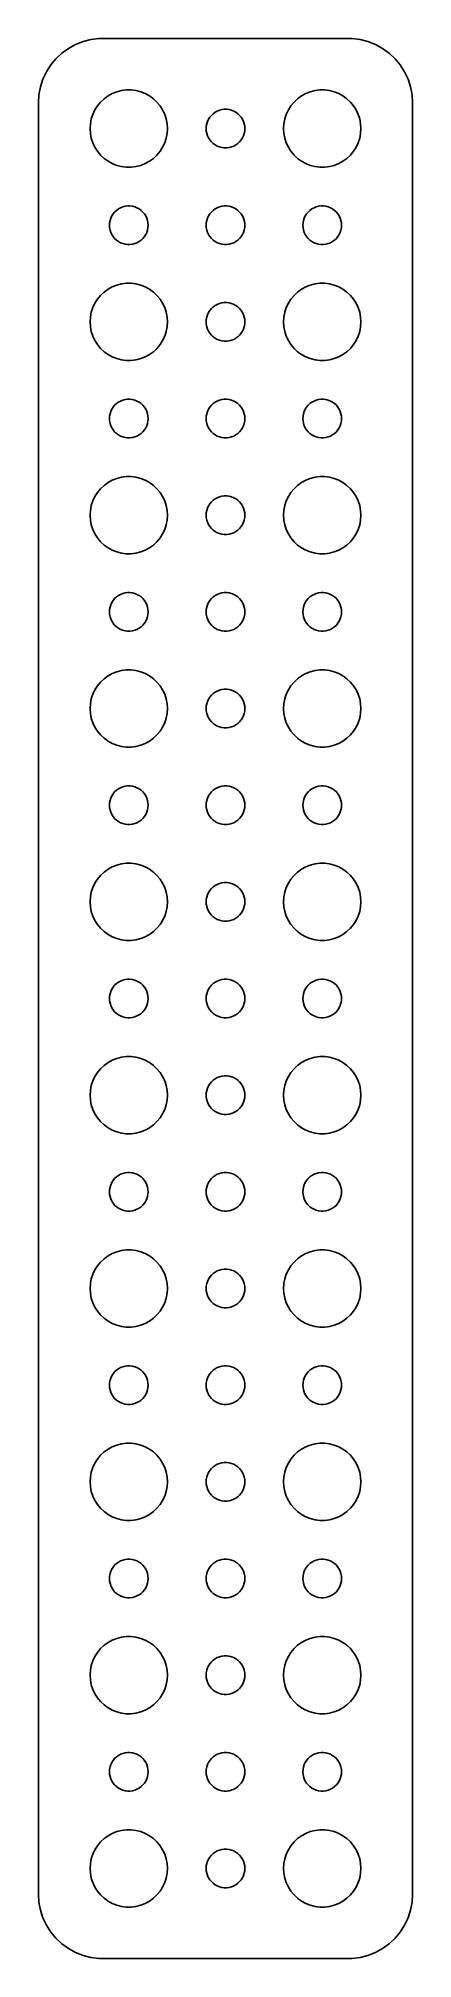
# Model space of a CAD drawing. Extents: x -14 to 14, y -74 to 74.
import ezdxf

# ---------------------------------------------------------------- set-up
doc = ezdxf.new("R2010")
doc.units = 0
doc.layers.get('0').update_dxf_attribs({"linetype": 'CONTINUOUS'})

msp = doc.modelspace()

# ---------------------------------------------------------------- linework, layer by layer
for points in [[(9.5, -74.4901), (9.81395, -74.4901), (10.4369, -74.4114), (11.0451, -74.2553), (11.6289, -74.0241), (12.1791, -73.7216), (12.6871, -73.3526), (13.1448, -72.9227), (13.5451, -72.4389), (13.8815, -71.9088), (14.1489, -71.3406), (14.3429, -70.7434), (14.4606, -70.1267), (14.5, -69.5), (14.5, 69.5), (14.4606, 70.1267), (14.3429, 70.7434), (14.1489, 71.3406), (13.8815, 71.9088), (13.5451, 72.4389), (13.1448, 72.9227), (12.6871, 73.3526), (12.1791, 73.7216), (11.6289, 74.0241), (11.0451, 74.2553), (10.4369, 74.4114), (9.81395, 74.4901), (9.5, 74.4901), (9.5, 74.497), (-9.5, 74.497), (-9.5, 74.4901), (-9.81395, 74.4901), (-10.4369, 74.4114), (-11.0451, 74.2553), (-11.6289, 74.0241), (-12.1791, 73.7216), (-12.6871, 73.3526), (-13.1448, 72.9227), (-13.5451, 72.4389), (-13.8815, 71.9088), (-14.1489, 71.3406), (-14.3429, 70.7434), (-14.4606, 70.1267), (-14.5, 69.5), (-14.5, -69.5), (-14.4606, -70.1267), (-14.3429, -70.7434), (-14.1489, -71.3406), (-13.8815, -71.9088), (-13.5451, -72.4389), (-13.1448, -72.9227), (-12.6871, -73.3526), (-12.1791, -73.7216), (-11.6289, -74.0241), (-11.0451, -74.2553), (-10.4369, -74.4114), (-9.81395, -74.4901), (-9.5, -74.4901), (-9.5, -74.497), (9.5, -74.497)], [(-7.68837, 64.5059), (-8.06214, 64.5531), (-8.42705, 64.6468), (-8.77734, 64.7855), (-9.10748, 64.967), (-9.41227, 65.1885), (-9.68691, 65.4464), (-9.92705, 65.7366), (-10.1289, 66.0547), (-10.2893, 66.3956), (-10.4057, 66.7539), (-10.4763, 67.124), (-10.5, 67.5), (-10.4763, 67.876), (-10.4057, 68.2461), (-10.2893, 68.6044), (-10.1289, 68.9453), (-9.92705, 69.2634), (-9.68691, 69.5536), (-9.41227, 69.8115), (-9.10748, 70.033), (-8.77734, 70.2145), (-8.42705, 70.3532), (-8.06214, 70.4469), (-7.68837, 70.4941), (-7.31163, 70.4941), (-6.93786, 70.4469), (-6.57295, 70.3532), (-6.22266, 70.2145), (-5.89252, 70.033), (-5.58773, 69.8115), (-5.31309, 69.5536), (-5.07295, 69.2634), (-4.87108, 68.9453), (-4.71067, 68.6044), (-4.59425, 68.2461), (-4.52366, 67.876), (-4.5, 67.5), (-4.52366, 67.124), (-4.59425, 66.7539), (-4.71067, 66.3956), (-4.87108, 66.0547), (-5.07295, 65.7366), (-5.31309, 65.4464), (-5.58773, 65.1885), (-5.89252, 64.967), (-6.22266, 64.7855), (-6.57295, 64.6468), (-6.93786, 64.5531), (-7.31163, 64.5059)], [(7.31163, 64.5059), (6.93786, 64.5531), (6.57295, 64.6468), (6.22266, 64.7855), (5.89252, 64.967), (5.58773, 65.1885), (5.31309, 65.4464), (5.07295, 65.7366), (4.87108, 66.0547), (4.71067, 66.3956), (4.59425, 66.7539), (4.52366, 67.124), (4.5, 67.5), (4.52366, 67.876), (4.59425, 68.2461), (4.71067, 68.6044), (4.87108, 68.9453), (5.07295, 69.2634), (5.31309, 69.5536), (5.58773, 69.8115), (5.89252, 70.033), (6.22266, 70.2145), (6.57295, 70.3532), (6.93786, 70.4469), (7.31163, 70.4941), (7.68837, 70.4941), (8.06214, 70.4469), (8.42705, 70.3532), (8.77734, 70.2145), (9.10748, 70.033), (9.41227, 69.8115), (9.68691, 69.5536), (9.92705, 69.2634), (10.1289, 68.9453), (10.2893, 68.6044), (10.4057, 68.2461), (10.4763, 67.876), (10.5, 67.5), (10.4763, 67.124), (10.4057, 66.7539), (10.2893, 66.3956), (10.1289, 66.0547), (9.92705, 65.7366), (9.68691, 65.4464), (9.41227, 65.1885), (9.10748, 64.967), (8.77734, 64.7855), (8.42705, 64.6468), (8.06214, 64.5531), (7.68837, 64.5059)], [(-0.094186, 66.003), (-0.281072, 66.0266), (-0.463525, 66.0734), (-0.638669, 66.1428), (-0.80374, 66.2335), (-0.956136, 66.3442), (-1.09345, 66.4732), (-1.21353, 66.6183), (-1.31446, 66.7774), (-1.39466, 66.9478), (-1.45287, 67.127), (-1.48817, 67.312), (-1.5, 67.5), (-1.48817, 67.688), (-1.45287, 67.873), (-1.39466, 68.0522), (-1.31446, 68.2226), (-1.21353, 68.3817), (-1.09345, 68.5268), (-0.956136, 68.6558), (-0.80374, 68.7665), (-0.638669, 68.8572), (-0.463525, 68.9266), (-0.281072, 68.9734), (-0.094186, 68.997), (0.094186, 68.997), (0.281072, 68.9734), (0.463525, 68.9266), (0.638669, 68.8572), (0.80374, 68.7665), (0.956136, 68.6558), (1.09345, 68.5268), (1.21353, 68.3817), (1.31446, 68.2226), (1.39466, 68.0522), (1.45287, 67.873), (1.48817, 67.688), (1.5, 67.5), (1.48817, 67.312), (1.45287, 67.127), (1.39466, 66.9478), (1.31446, 66.7774), (1.21353, 66.6183), (1.09345, 66.4732), (0.956136, 66.3442), (0.80374, 66.2335), (0.638669, 66.1428), (0.463525, 66.0734), (0.281072, 66.0266), (0.094186, 66.003)], [(-7.59419, 58.503), (-7.78107, 58.5266), (-7.96353, 58.5734), (-8.13867, 58.6428), (-8.30374, 58.7335), (-8.45614, 58.8442), (-8.59345, 58.9732), (-8.71353, 59.1183), (-8.81446, 59.2774), (-8.89466, 59.4478), (-8.95287, 59.627), (-8.98817, 59.812), (-9, 60), (-8.98817, 60.188), (-8.95287, 60.373), (-8.89466, 60.5522), (-8.81446, 60.7226), (-8.71353, 60.8817), (-8.59345, 61.0268), (-8.45614, 61.1558), (-8.30374, 61.2665), (-8.13867, 61.3572), (-7.96353, 61.4266), (-7.78107, 61.4734), (-7.59419, 61.497), (-7.40581, 61.497), (-7.21893, 61.4734), (-7.03647, 61.4266), (-6.86133, 61.3572), (-6.69626, 61.2665), (-6.54386, 61.1558), (-6.40655, 61.0268), (-6.28647, 60.8817), (-6.18554, 60.7226), (-6.10534, 60.5522), (-6.04713, 60.373), (-6.01183, 60.188), (-6, 60), (-6.01183, 59.812), (-6.04713, 59.627), (-6.10534, 59.4478), (-6.18554, 59.2774), (-6.28647, 59.1183), (-6.40655, 58.9732), (-6.54386, 58.8442), (-6.69626, 58.7335), (-6.86133, 58.6428), (-7.03647, 58.5734), (-7.21893, 58.5266), (-7.40581, 58.503)], [(-0.094186, 58.503), (-0.281072, 58.5266), (-0.463525, 58.5734), (-0.638669, 58.6428), (-0.80374, 58.7335), (-0.956136, 58.8442), (-1.09345, 58.9732), (-1.21353, 59.1183), (-1.31446, 59.2774), (-1.39466, 59.4478), (-1.45287, 59.627), (-1.48817, 59.812), (-1.5, 60), (-1.48817, 60.188), (-1.45287, 60.373), (-1.39466, 60.5522), (-1.31446, 60.7226), (-1.21353, 60.8817), (-1.09345, 61.0268), (-0.956136, 61.1558), (-0.80374, 61.2665), (-0.638669, 61.3572), (-0.463525, 61.4266), (-0.281072, 61.4734), (-0.094186, 61.497), (0.094186, 61.497), (0.281072, 61.4734), (0.463525, 61.4266), (0.638669, 61.3572), (0.80374, 61.2665), (0.956136, 61.1558), (1.09345, 61.0268), (1.21353, 60.8817), (1.31446, 60.7226), (1.39466, 60.5522), (1.45287, 60.373), (1.48817, 60.188), (1.5, 60), (1.48817, 59.812), (1.45287, 59.627), (1.39466, 59.4478), (1.31446, 59.2774), (1.21353, 59.1183), (1.09345, 58.9732), (0.956136, 58.8442), (0.80374, 58.7335), (0.638669, 58.6428), (0.463525, 58.5734), (0.281072, 58.5266), (0.094186, 58.503)], [(7.40581, 58.503), (7.21893, 58.5266), (7.03647, 58.5734), (6.86133, 58.6428), (6.69626, 58.7335), (6.54386, 58.8442), (6.40655, 58.9732), (6.28647, 59.1183), (6.18554, 59.2774), (6.10534, 59.4478), (6.04713, 59.627), (6.01183, 59.812), (6, 60), (6.01183, 60.188), (6.04713, 60.373), (6.10534, 60.5522), (6.18554, 60.7226), (6.28647, 60.8817), (6.40655, 61.0268), (6.54386, 61.1558), (6.69626, 61.2665), (6.86133, 61.3572), (7.03647, 61.4266), (7.21893, 61.4734), (7.40581, 61.497), (7.59419, 61.497), (7.78107, 61.4734), (7.96353, 61.4266), (8.13867, 61.3572), (8.30374, 61.2665), (8.45614, 61.1558), (8.59345, 61.0268), (8.71353, 60.8817), (8.81446, 60.7226), (8.89466, 60.5522), (8.95287, 60.373), (8.98817, 60.188), (9, 60), (8.98817, 59.812), (8.95287, 59.627), (8.89466, 59.4478), (8.81446, 59.2774), (8.71353, 59.1183), (8.59345, 58.9732), (8.45614, 58.8442), (8.30374, 58.7335), (8.13867, 58.6428), (7.96353, 58.5734), (7.78107, 58.5266), (7.59419, 58.503)], [(-7.68837, 49.5059), (-8.06214, 49.5531), (-8.42705, 49.6468), (-8.77734, 49.7855), (-9.10748, 49.967), (-9.41227, 50.1885), (-9.68691, 50.4464), (-9.92705, 50.7366), (-10.1289, 51.0547), (-10.2893, 51.3956), (-10.4057, 51.7539), (-10.4763, 52.124), (-10.5, 52.5), (-10.4763, 52.876), (-10.4057, 53.2461), (-10.2893, 53.6044), (-10.1289, 53.9453), (-9.92705, 54.2634), (-9.68691, 54.5536), (-9.41227, 54.8115), (-9.10748, 55.033), (-8.77734, 55.2145), (-8.42705, 55.3532), (-8.06214, 55.4469), (-7.68837, 55.4941), (-7.31163, 55.4941), (-6.93786, 55.4469), (-6.57295, 55.3532), (-6.22266, 55.2145), (-5.89252, 55.033), (-5.58773, 54.8115), (-5.31309, 54.5536), (-5.07295, 54.2634), (-4.87108, 53.9453), (-4.71067, 53.6044), (-4.59425, 53.2461), (-4.52366, 52.876), (-4.5, 52.5), (-4.52366, 52.124), (-4.59425, 51.7539), (-4.71067, 51.3956), (-4.87108, 51.0547), (-5.07295, 50.7366), (-5.31309, 50.4464), (-5.58773, 50.1885), (-5.89252, 49.967), (-6.22266, 49.7855), (-6.57295, 49.6468), (-6.93786, 49.5531), (-7.31163, 49.5059)], [(7.31163, 49.5059), (6.93786, 49.5531), (6.57295, 49.6468), (6.22266, 49.7855), (5.89252, 49.967), (5.58773, 50.1885), (5.31309, 50.4464), (5.07295, 50.7366), (4.87108, 51.0547), (4.71067, 51.3956), (4.59425, 51.7539), (4.52366, 52.124), (4.5, 52.5), (4.52366, 52.876), (4.59425, 53.2461), (4.71067, 53.6044), (4.87108, 53.9453), (5.07295, 54.2634), (5.31309, 54.5536), (5.58773, 54.8115), (5.89252, 55.033), (6.22266, 55.2145), (6.57295, 55.3532), (6.93786, 55.4469), (7.31163, 55.4941), (7.68837, 55.4941), (8.06214, 55.4469), (8.42705, 55.3532), (8.77734, 55.2145), (9.10748, 55.033), (9.41227, 54.8115), (9.68691, 54.5536), (9.92705, 54.2634), (10.1289, 53.9453), (10.2893, 53.6044), (10.4057, 53.2461), (10.4763, 52.876), (10.5, 52.5), (10.4763, 52.124), (10.4057, 51.7539), (10.2893, 51.3956), (10.1289, 51.0547), (9.92705, 50.7366), (9.68691, 50.4464), (9.41227, 50.1885), (9.10748, 49.967), (8.77734, 49.7855), (8.42705, 49.6468), (8.06214, 49.5531), (7.68837, 49.5059)], [(-0.094186, 51.003), (-0.281072, 51.0266), (-0.463525, 51.0734), (-0.638669, 51.1428), (-0.80374, 51.2335), (-0.956136, 51.3442), (-1.09345, 51.4732), (-1.21353, 51.6183), (-1.31446, 51.7774), (-1.39466, 51.9478), (-1.45287, 52.127), (-1.48817, 52.312), (-1.5, 52.5), (-1.48817, 52.688), (-1.45287, 52.873), (-1.39466, 53.0522), (-1.31446, 53.2226), (-1.21353, 53.3817), (-1.09345, 53.5268), (-0.956136, 53.6558), (-0.80374, 53.7665), (-0.638669, 53.8572), (-0.463525, 53.9266), (-0.281072, 53.9734), (-0.094186, 53.997), (0.094186, 53.997), (0.281072, 53.9734), (0.463525, 53.9266), (0.638669, 53.8572), (0.80374, 53.7665), (0.956136, 53.6558), (1.09345, 53.5268), (1.21353, 53.3817), (1.31446, 53.2226), (1.39466, 53.0522), (1.45287, 52.873), (1.48817, 52.688), (1.5, 52.5), (1.48817, 52.312), (1.45287, 52.127), (1.39466, 51.9478), (1.31446, 51.7774), (1.21353, 51.6183), (1.09345, 51.4732), (0.956136, 51.3442), (0.80374, 51.2335), (0.638669, 51.1428), (0.463525, 51.0734), (0.281072, 51.0266), (0.094186, 51.003)], [(-7.59419, 43.503), (-7.78107, 43.5266), (-7.96353, 43.5734), (-8.13867, 43.6428), (-8.30374, 43.7335), (-8.45614, 43.8442), (-8.59345, 43.9732), (-8.71353, 44.1183), (-8.81446, 44.2774), (-8.89466, 44.4478), (-8.95287, 44.627), (-8.98817, 44.812), (-9, 45), (-8.98817, 45.188), (-8.95287, 45.373), (-8.89466, 45.5522), (-8.81446, 45.7226), (-8.71353, 45.8817), (-8.59345, 46.0268), (-8.45614, 46.1558), (-8.30374, 46.2665), (-8.13867, 46.3572), (-7.96353, 46.4266), (-7.78107, 46.4734), (-7.59419, 46.497), (-7.40581, 46.497), (-7.21893, 46.4734), (-7.03647, 46.4266), (-6.86133, 46.3572), (-6.69626, 46.2665), (-6.54386, 46.1558), (-6.40655, 46.0268), (-6.28647, 45.8817), (-6.18554, 45.7226), (-6.10534, 45.5522), (-6.04713, 45.373), (-6.01183, 45.188), (-6, 45), (-6.01183, 44.812), (-6.04713, 44.627), (-6.10534, 44.4478), (-6.18554, 44.2774), (-6.28647, 44.1183), (-6.40655, 43.9732), (-6.54386, 43.8442), (-6.69626, 43.7335), (-6.86133, 43.6428), (-7.03647, 43.5734), (-7.21893, 43.5266), (-7.40581, 43.503)], [(-0.094186, 43.503), (-0.281072, 43.5266), (-0.463525, 43.5734), (-0.638669, 43.6428), (-0.80374, 43.7335), (-0.956136, 43.8442), (-1.09345, 43.9732), (-1.21353, 44.1183), (-1.31446, 44.2774), (-1.39466, 44.4478), (-1.45287, 44.627), (-1.48817, 44.812), (-1.5, 45), (-1.48817, 45.188), (-1.45287, 45.373), (-1.39466, 45.5522), (-1.31446, 45.7226), (-1.21353, 45.8817), (-1.09345, 46.0268), (-0.956136, 46.1558), (-0.80374, 46.2665), (-0.638669, 46.3572), (-0.463525, 46.4266), (-0.281072, 46.4734), (-0.094186, 46.497), (0.094186, 46.497), (0.281072, 46.4734), (0.463525, 46.4266), (0.638669, 46.3572), (0.80374, 46.2665), (0.956136, 46.1558), (1.09345, 46.0268), (1.21353, 45.8817), (1.31446, 45.7226), (1.39466, 45.5522), (1.45287, 45.373), (1.48817, 45.188), (1.5, 45), (1.48817, 44.812), (1.45287, 44.627), (1.39466, 44.4478), (1.31446, 44.2774), (1.21353, 44.1183), (1.09345, 43.9732), (0.956136, 43.8442), (0.80374, 43.7335), (0.638669, 43.6428), (0.463525, 43.5734), (0.281072, 43.5266), (0.094186, 43.503)], [(7.40581, 43.503), (7.21893, 43.5266), (7.03647, 43.5734), (6.86133, 43.6428), (6.69626, 43.7335), (6.54386, 43.8442), (6.40655, 43.9732), (6.28647, 44.1183), (6.18554, 44.2774), (6.10534, 44.4478), (6.04713, 44.627), (6.01183, 44.812), (6, 45), (6.01183, 45.188), (6.04713, 45.373), (6.10534, 45.5522), (6.18554, 45.7226), (6.28647, 45.8817), (6.40655, 46.0268), (6.54386, 46.1558), (6.69626, 46.2665), (6.86133, 46.3572), (7.03647, 46.4266), (7.21893, 46.4734), (7.40581, 46.497), (7.59419, 46.497), (7.78107, 46.4734), (7.96353, 46.4266), (8.13867, 46.3572), (8.30374, 46.2665), (8.45614, 46.1558), (8.59345, 46.0268), (8.71353, 45.8817), (8.81446, 45.7226), (8.89466, 45.5522), (8.95287, 45.373), (8.98817, 45.188), (9, 45), (8.98817, 44.812), (8.95287, 44.627), (8.89466, 44.4478), (8.81446, 44.2774), (8.71353, 44.1183), (8.59345, 43.9732), (8.45614, 43.8442), (8.30374, 43.7335), (8.13867, 43.6428), (7.96353, 43.5734), (7.78107, 43.5266), (7.59419, 43.503)], [(-7.68837, 34.5059), (-8.06214, 34.5531), (-8.42705, 34.6468), (-8.77734, 34.7855), (-9.10748, 34.967), (-9.41227, 35.1885), (-9.68691, 35.4464), (-9.92705, 35.7366), (-10.1289, 36.0547), (-10.2893, 36.3956), (-10.4057, 36.7539), (-10.4763, 37.124), (-10.5, 37.5), (-10.4763, 37.876), (-10.4057, 38.2461), (-10.2893, 38.6044), (-10.1289, 38.9453), (-9.92705, 39.2634), (-9.68691, 39.5536), (-9.41227, 39.8115), (-9.10748, 40.033), (-8.77734, 40.2145), (-8.42705, 40.3532), (-8.06214, 40.4469), (-7.68837, 40.4941), (-7.31163, 40.4941), (-6.93786, 40.4469), (-6.57295, 40.3532), (-6.22266, 40.2145), (-5.89252, 40.033), (-5.58773, 39.8115), (-5.31309, 39.5536), (-5.07295, 39.2634), (-4.87108, 38.9453), (-4.71067, 38.6044), (-4.59425, 38.2461), (-4.52366, 37.876), (-4.5, 37.5), (-4.52366, 37.124), (-4.59425, 36.7539), (-4.71067, 36.3956), (-4.87108, 36.0547), (-5.07295, 35.7366), (-5.31309, 35.4464), (-5.58773, 35.1885), (-5.89252, 34.967), (-6.22266, 34.7855), (-6.57295, 34.6468), (-6.93786, 34.5531), (-7.31163, 34.5059)], [(7.31163, 34.5059), (6.93786, 34.5531), (6.57295, 34.6468), (6.22266, 34.7855), (5.89252, 34.967), (5.58773, 35.1885), (5.31309, 35.4464), (5.07295, 35.7366), (4.87108, 36.0547), (4.71067, 36.3956), (4.59425, 36.7539), (4.52366, 37.124), (4.5, 37.5), (4.52366, 37.876), (4.59425, 38.2461), (4.71067, 38.6044), (4.87108, 38.9453), (5.07295, 39.2634), (5.31309, 39.5536), (5.58773, 39.8115), (5.89252, 40.033), (6.22266, 40.2145), (6.57295, 40.3532), (6.93786, 40.4469), (7.31163, 40.4941), (7.68837, 40.4941), (8.06214, 40.4469), (8.42705, 40.3532), (8.77734, 40.2145), (9.10748, 40.033), (9.41227, 39.8115), (9.68691, 39.5536), (9.92705, 39.2634), (10.1289, 38.9453), (10.2893, 38.6044), (10.4057, 38.2461), (10.4763, 37.876), (10.5, 37.5), (10.4763, 37.124), (10.4057, 36.7539), (10.2893, 36.3956), (10.1289, 36.0547), (9.92705, 35.7366), (9.68691, 35.4464), (9.41227, 35.1885), (9.10748, 34.967), (8.77734, 34.7855), (8.42705, 34.6468), (8.06214, 34.5531), (7.68837, 34.5059)], [(-0.094186, 36.003), (-0.281072, 36.0266), (-0.463525, 36.0734), (-0.638669, 36.1428), (-0.80374, 36.2335), (-0.956136, 36.3442), (-1.09345, 36.4732), (-1.21353, 36.6183), (-1.31446, 36.7774), (-1.39466, 36.9478), (-1.45287, 37.127), (-1.48817, 37.312), (-1.5, 37.5), (-1.48817, 37.688), (-1.45287, 37.873), (-1.39466, 38.0522), (-1.31446, 38.2226), (-1.21353, 38.3817), (-1.09345, 38.5268), (-0.956136, 38.6558), (-0.80374, 38.7665), (-0.638669, 38.8572), (-0.463525, 38.9266), (-0.281072, 38.9734), (-0.094186, 38.997), (0.094186, 38.997), (0.281072, 38.9734), (0.463525, 38.9266), (0.638669, 38.8572), (0.80374, 38.7665), (0.956136, 38.6558), (1.09345, 38.5268), (1.21353, 38.3817), (1.31446, 38.2226), (1.39466, 38.0522), (1.45287, 37.873), (1.48817, 37.688), (1.5, 37.5), (1.48817, 37.312), (1.45287, 37.127), (1.39466, 36.9478), (1.31446, 36.7774), (1.21353, 36.6183), (1.09345, 36.4732), (0.956136, 36.3442), (0.80374, 36.2335), (0.638669, 36.1428), (0.463525, 36.0734), (0.281072, 36.0266), (0.094186, 36.003)], [(-7.59419, 28.503), (-7.78107, 28.5266), (-7.96353, 28.5734), (-8.13867, 28.6428), (-8.30374, 28.7335), (-8.45614, 28.8442), (-8.59345, 28.9732), (-8.71353, 29.1183), (-8.81446, 29.2774), (-8.89466, 29.4478), (-8.95287, 29.627), (-8.98817, 29.812), (-9, 30), (-8.98817, 30.188), (-8.95287, 30.373), (-8.89466, 30.5522), (-8.81446, 30.7226), (-8.71353, 30.8817), (-8.59345, 31.0268), (-8.45614, 31.1558), (-8.30374, 31.2665), (-8.13867, 31.3572), (-7.96353, 31.4266), (-7.78107, 31.4734), (-7.59419, 31.497), (-7.40581, 31.497), (-7.21893, 31.4734), (-7.03647, 31.4266), (-6.86133, 31.3572), (-6.69626, 31.2665), (-6.54386, 31.1558), (-6.40655, 31.0268), (-6.28647, 30.8817), (-6.18554, 30.7226), (-6.10534, 30.5522), (-6.04713, 30.373), (-6.01183, 30.188), (-6, 30), (-6.01183, 29.812), (-6.04713, 29.627), (-6.10534, 29.4478), (-6.18554, 29.2774), (-6.28647, 29.1183), (-6.40655, 28.9732), (-6.54386, 28.8442), (-6.69626, 28.7335), (-6.86133, 28.6428), (-7.03647, 28.5734), (-7.21893, 28.5266), (-7.40581, 28.503)], [(-0.094186, 28.503), (-0.281072, 28.5266), (-0.463525, 28.5734), (-0.638669, 28.6428), (-0.80374, 28.7335), (-0.956136, 28.8442), (-1.09345, 28.9732), (-1.21353, 29.1183), (-1.31446, 29.2774), (-1.39466, 29.4478), (-1.45287, 29.627), (-1.48817, 29.812), (-1.5, 30), (-1.48817, 30.188), (-1.45287, 30.373), (-1.39466, 30.5522), (-1.31446, 30.7226), (-1.21353, 30.8817), (-1.09345, 31.0268), (-0.956136, 31.1558), (-0.80374, 31.2665), (-0.638669, 31.3572), (-0.463525, 31.4266), (-0.281072, 31.4734), (-0.094186, 31.497), (0.094186, 31.497), (0.281072, 31.4734), (0.463525, 31.4266), (0.638669, 31.3572), (0.80374, 31.2665), (0.956136, 31.1558), (1.09345, 31.0268), (1.21353, 30.8817), (1.31446, 30.7226), (1.39466, 30.5522), (1.45287, 30.373), (1.48817, 30.188), (1.5, 30), (1.48817, 29.812), (1.45287, 29.627), (1.39466, 29.4478), (1.31446, 29.2774), (1.21353, 29.1183), (1.09345, 28.9732), (0.956136, 28.8442), (0.80374, 28.7335), (0.638669, 28.6428), (0.463525, 28.5734), (0.281072, 28.5266), (0.094186, 28.503)], [(7.40581, 28.503), (7.21893, 28.5266), (7.03647, 28.5734), (6.86133, 28.6428), (6.69626, 28.7335), (6.54386, 28.8442), (6.40655, 28.9732), (6.28647, 29.1183), (6.18554, 29.2774), (6.10534, 29.4478), (6.04713, 29.627), (6.01183, 29.812), (6, 30), (6.01183, 30.188), (6.04713, 30.373), (6.10534, 30.5522), (6.18554, 30.7226), (6.28647, 30.8817), (6.40655, 31.0268), (6.54386, 31.1558), (6.69626, 31.2665), (6.86133, 31.3572), (7.03647, 31.4266), (7.21893, 31.4734), (7.40581, 31.497), (7.59419, 31.497), (7.78107, 31.4734), (7.96353, 31.4266), (8.13867, 31.3572), (8.30374, 31.2665), (8.45614, 31.1558), (8.59345, 31.0268), (8.71353, 30.8817), (8.81446, 30.7226), (8.89466, 30.5522), (8.95287, 30.373), (8.98817, 30.188), (9, 30), (8.98817, 29.812), (8.95287, 29.627), (8.89466, 29.4478), (8.81446, 29.2774), (8.71353, 29.1183), (8.59345, 28.9732), (8.45614, 28.8442), (8.30374, 28.7335), (8.13867, 28.6428), (7.96353, 28.5734), (7.78107, 28.5266), (7.59419, 28.503)], [(-7.68837, 19.5059), (-8.06214, 19.5531), (-8.42705, 19.6468), (-8.77734, 19.7855), (-9.10748, 19.967), (-9.41227, 20.1885), (-9.68691, 20.4464), (-9.92705, 20.7366), (-10.1289, 21.0547), (-10.2893, 21.3956), (-10.4057, 21.7539), (-10.4763, 22.124), (-10.5, 22.5), (-10.4763, 22.876), (-10.4057, 23.2461), (-10.2893, 23.6044), (-10.1289, 23.9453), (-9.92705, 24.2634), (-9.68691, 24.5536), (-9.41227, 24.8115), (-9.10748, 25.033), (-8.77734, 25.2145), (-8.42705, 25.3532), (-8.06214, 25.4469), (-7.68837, 25.4941), (-7.31163, 25.4941), (-6.93786, 25.4469), (-6.57295, 25.3532), (-6.22266, 25.2145), (-5.89252, 25.033), (-5.58773, 24.8115), (-5.31309, 24.5536), (-5.07295, 24.2634), (-4.87108, 23.9453), (-4.71067, 23.6044), (-4.59425, 23.2461), (-4.52366, 22.876), (-4.5, 22.5), (-4.52366, 22.124), (-4.59425, 21.7539), (-4.71067, 21.3956), (-4.87108, 21.0547), (-5.07295, 20.7366), (-5.31309, 20.4464), (-5.58773, 20.1885), (-5.89252, 19.967), (-6.22266, 19.7855), (-6.57295, 19.6468), (-6.93786, 19.5531), (-7.31163, 19.5059)], [(7.31163, 19.5059), (6.93786, 19.5531), (6.57295, 19.6468), (6.22266, 19.7855), (5.89252, 19.967), (5.58773, 20.1885), (5.31309, 20.4464), (5.07295, 20.7366), (4.87108, 21.0547), (4.71067, 21.3956), (4.59425, 21.7539), (4.52366, 22.124), (4.5, 22.5), (4.52366, 22.876), (4.59425, 23.2461), (4.71067, 23.6044), (4.87108, 23.9453), (5.07295, 24.2634), (5.31309, 24.5536), (5.58773, 24.8115), (5.89252, 25.033), (6.22266, 25.2145), (6.57295, 25.3532), (6.93786, 25.4469), (7.31163, 25.4941), (7.68837, 25.4941), (8.06214, 25.4469), (8.42705, 25.3532), (8.77734, 25.2145), (9.10748, 25.033), (9.41227, 24.8115), (9.68691, 24.5536), (9.92705, 24.2634), (10.1289, 23.9453), (10.2893, 23.6044), (10.4057, 23.2461), (10.4763, 22.876), (10.5, 22.5), (10.4763, 22.124), (10.4057, 21.7539), (10.2893, 21.3956), (10.1289, 21.0547), (9.92705, 20.7366), (9.68691, 20.4464), (9.41227, 20.1885), (9.10748, 19.967), (8.77734, 19.7855), (8.42705, 19.6468), (8.06214, 19.5531), (7.68837, 19.5059)], [(-0.094186, 21.003), (-0.281072, 21.0266), (-0.463525, 21.0734), (-0.638669, 21.1428), (-0.80374, 21.2335), (-0.956136, 21.3442), (-1.09345, 21.4732), (-1.21353, 21.6183), (-1.31446, 21.7774), (-1.39466, 21.9478), (-1.45287, 22.127), (-1.48817, 22.312), (-1.5, 22.5), (-1.48817, 22.688), (-1.45287, 22.873), (-1.39466, 23.0522), (-1.31446, 23.2226), (-1.21353, 23.3817), (-1.09345, 23.5268), (-0.956136, 23.6558), (-0.80374, 23.7665), (-0.638669, 23.8572), (-0.463525, 23.9266), (-0.281072, 23.9734), (-0.094186, 23.997), (0.094186, 23.997), (0.281072, 23.9734), (0.463525, 23.9266), (0.638669, 23.8572), (0.80374, 23.7665), (0.956136, 23.6558), (1.09345, 23.5268), (1.21353, 23.3817), (1.31446, 23.2226), (1.39466, 23.0522), (1.45287, 22.873), (1.48817, 22.688), (1.5, 22.5), (1.48817, 22.312), (1.45287, 22.127), (1.39466, 21.9478), (1.31446, 21.7774), (1.21353, 21.6183), (1.09345, 21.4732), (0.956136, 21.3442), (0.80374, 21.2335), (0.638669, 21.1428), (0.463525, 21.0734), (0.281072, 21.0266), (0.094186, 21.003)], [(-7.59419, 13.503), (-7.78107, 13.5266), (-7.96353, 13.5734), (-8.13867, 13.6428), (-8.30374, 13.7335), (-8.45614, 13.8442), (-8.59345, 13.9732), (-8.71353, 14.1183), (-8.81446, 14.2774), (-8.89466, 14.4478), (-8.95287, 14.627), (-8.98817, 14.812), (-9, 15), (-8.98817, 15.188), (-8.95287, 15.373), (-8.89466, 15.5522), (-8.81446, 15.7226), (-8.71353, 15.8817), (-8.59345, 16.0268), (-8.45614, 16.1558), (-8.30374, 16.2665), (-8.13867, 16.3572), (-7.96353, 16.4266), (-7.78107, 16.4734), (-7.59419, 16.497), (-7.40581, 16.497), (-7.21893, 16.4734), (-7.03647, 16.4266), (-6.86133, 16.3572), (-6.69626, 16.2665), (-6.54386, 16.1558), (-6.40655, 16.0268), (-6.28647, 15.8817), (-6.18554, 15.7226), (-6.10534, 15.5522), (-6.04713, 15.373), (-6.01183, 15.188), (-6, 15), (-6.01183, 14.812), (-6.04713, 14.627), (-6.10534, 14.4478), (-6.18554, 14.2774), (-6.28647, 14.1183), (-6.40655, 13.9732), (-6.54386, 13.8442), (-6.69626, 13.7335), (-6.86133, 13.6428), (-7.03647, 13.5734), (-7.21893, 13.5266), (-7.40581, 13.503)], [(-0.094186, 13.503), (-0.281072, 13.5266), (-0.463525, 13.5734), (-0.638669, 13.6428), (-0.80374, 13.7335), (-0.956136, 13.8442), (-1.09345, 13.9732), (-1.21353, 14.1183), (-1.31446, 14.2774), (-1.39466, 14.4478), (-1.45287, 14.627), (-1.48817, 14.812), (-1.5, 15), (-1.48817, 15.188), (-1.45287, 15.373), (-1.39466, 15.5522), (-1.31446, 15.7226), (-1.21353, 15.8817), (-1.09345, 16.0268), (-0.956136, 16.1558), (-0.80374, 16.2665), (-0.638669, 16.3572), (-0.463525, 16.4266), (-0.281072, 16.4734), (-0.094186, 16.497), (0.094186, 16.497), (0.281072, 16.4734), (0.463525, 16.4266), (0.638669, 16.3572), (0.80374, 16.2665), (0.956136, 16.1558), (1.09345, 16.0268), (1.21353, 15.8817), (1.31446, 15.7226), (1.39466, 15.5522), (1.45287, 15.373), (1.48817, 15.188), (1.5, 15), (1.48817, 14.812), (1.45287, 14.627), (1.39466, 14.4478), (1.31446, 14.2774), (1.21353, 14.1183), (1.09345, 13.9732), (0.956136, 13.8442), (0.80374, 13.7335), (0.638669, 13.6428), (0.463525, 13.5734), (0.281072, 13.5266), (0.094186, 13.503)], [(7.40581, 13.503), (7.21893, 13.5266), (7.03647, 13.5734), (6.86133, 13.6428), (6.69626, 13.7335), (6.54386, 13.8442), (6.40655, 13.9732), (6.28647, 14.1183), (6.18554, 14.2774), (6.10534, 14.4478), (6.04713, 14.627), (6.01183, 14.812), (6, 15), (6.01183, 15.188), (6.04713, 15.373), (6.10534, 15.5522), (6.18554, 15.7226), (6.28647, 15.8817), (6.40655, 16.0268), (6.54386, 16.1558), (6.69626, 16.2665), (6.86133, 16.3572), (7.03647, 16.4266), (7.21893, 16.4734), (7.40581, 16.497), (7.59419, 16.497), (7.78107, 16.4734), (7.96353, 16.4266), (8.13867, 16.3572), (8.30374, 16.2665), (8.45614, 16.1558), (8.59345, 16.0268), (8.71353, 15.8817), (8.81446, 15.7226), (8.89466, 15.5522), (8.95287, 15.373), (8.98817, 15.188), (9, 15), (8.98817, 14.812), (8.95287, 14.627), (8.89466, 14.4478), (8.81446, 14.2774), (8.71353, 14.1183), (8.59345, 13.9732), (8.45614, 13.8442), (8.30374, 13.7335), (8.13867, 13.6428), (7.96353, 13.5734), (7.78107, 13.5266), (7.59419, 13.503)], [(-7.68837, 4.50592), (-8.06214, 4.55314), (-8.42705, 4.64683), (-8.77734, 4.78552), (-9.10748, 4.96702), (-9.41227, 5.18846), (-9.68691, 5.44636), (-9.92705, 5.73664), (-10.1289, 6.05474), (-10.2893, 6.39563), (-10.4057, 6.75393), (-10.4763, 7.124), (-10.5, 7.5), (-10.4763, 7.876), (-10.4057, 8.24607), (-10.2893, 8.60437), (-10.1289, 8.94526), (-9.92705, 9.26336), (-9.68691, 9.55364), (-9.41227, 9.81154), (-9.10748, 10.033), (-8.77734, 10.2145), (-8.42705, 10.3532), (-8.06214, 10.4469), (-7.68837, 10.4941), (-7.31163, 10.4941), (-6.93786, 10.4469), (-6.57295, 10.3532), (-6.22266, 10.2145), (-5.89252, 10.033), (-5.58773, 9.81154), (-5.31309, 9.55364), (-5.07295, 9.26336), (-4.87108, 8.94526), (-4.71067, 8.60437), (-4.59425, 8.24607), (-4.52366, 7.876), (-4.5, 7.5), (-4.52366, 7.124), (-4.59425, 6.75393), (-4.71067, 6.39563), (-4.87108, 6.05474), (-5.07295, 5.73664), (-5.31309, 5.44636), (-5.58773, 5.18846), (-5.89252, 4.96702), (-6.22266, 4.78552), (-6.57295, 4.64683), (-6.93786, 4.55314), (-7.31163, 4.50592)], [(7.31163, 4.50592), (6.93786, 4.55314), (6.57295, 4.64683), (6.22266, 4.78552), (5.89252, 4.96702), (5.58773, 5.18846), (5.31309, 5.44636), (5.07295, 5.73664), (4.87108, 6.05474), (4.71067, 6.39563), (4.59425, 6.75393), (4.52366, 7.124), (4.5, 7.5), (4.52366, 7.876), (4.59425, 8.24607), (4.71067, 8.60437), (4.87108, 8.94526), (5.07295, 9.26336), (5.31309, 9.55364), (5.58773, 9.81154), (5.89252, 10.033), (6.22266, 10.2145), (6.57295, 10.3532), (6.93786, 10.4469), (7.31163, 10.4941), (7.68837, 10.4941), (8.06214, 10.4469), (8.42705, 10.3532), (8.77734, 10.2145), (9.10748, 10.033), (9.41227, 9.81154), (9.68691, 9.55364), (9.92705, 9.26336), (10.1289, 8.94526), (10.2893, 8.60437), (10.4057, 8.24607), (10.4763, 7.876), (10.5, 7.5), (10.4763, 7.124), (10.4057, 6.75393), (10.2893, 6.39563), (10.1289, 6.05474), (9.92705, 5.73664), (9.68691, 5.44636), (9.41227, 5.18846), (9.10748, 4.96702), (8.77734, 4.78552), (8.42705, 4.64683), (8.06214, 4.55314), (7.68837, 4.50592)], [(-0.094186, 6.00296), (-0.281072, 6.02657), (-0.463525, 6.07342), (-0.638669, 6.14276), (-0.80374, 6.23351), (-0.956136, 6.34423), (-1.09345, 6.47318), (-1.21353, 6.61832), (-1.31446, 6.77737), (-1.39466, 6.94781), (-1.45287, 7.12697), (-1.48817, 7.312), (-1.5, 7.5), (-1.48817, 7.688), (-1.45287, 7.87303), (-1.39466, 8.05219), (-1.31446, 8.22263), (-1.21353, 8.38168), (-1.09345, 8.52682), (-0.956136, 8.65577), (-0.80374, 8.76649), (-0.638669, 8.85724), (-0.463525, 8.92658), (-0.281072, 8.97343), (-0.094186, 8.99704), (0.094186, 8.99704), (0.281072, 8.97343), (0.463525, 8.92658), (0.638669, 8.85724), (0.80374, 8.76649), (0.956136, 8.65577), (1.09345, 8.52682), (1.21353, 8.38168), (1.31446, 8.22263), (1.39466, 8.05219), (1.45287, 7.87303), (1.48817, 7.688), (1.5, 7.5), (1.48817, 7.312), (1.45287, 7.12697), (1.39466, 6.94781), (1.31446, 6.77737), (1.21353, 6.61832), (1.09345, 6.47318), (0.956136, 6.34423), (0.80374, 6.23351), (0.638669, 6.14276), (0.463525, 6.07342), (0.281072, 6.02657), (0.094186, 6.00296)], [(-7.59419, -1.49704), (-7.78107, -1.47343), (-7.96353, -1.42658), (-8.13867, -1.35724), (-8.30374, -1.26649), (-8.45614, -1.15577), (-8.59345, -1.02682), (-8.71353, -0.881678), (-8.81446, -0.722631), (-8.89466, -0.552187), (-8.95287, -0.373035), (-8.98817, -0.188), (-9, 0), (-8.98817, 0.188), (-8.95287, 0.373035), (-8.89466, 0.552187), (-8.81446, 0.722631), (-8.71353, 0.881678), (-8.59345, 1.02682), (-8.45614, 1.15577), (-8.30374, 1.26649), (-8.13867, 1.35724), (-7.96353, 1.42658), (-7.78107, 1.47343), (-7.59419, 1.49704), (-7.40581, 1.49704), (-7.21893, 1.47343), (-7.03647, 1.42658), (-6.86133, 1.35724), (-6.69626, 1.26649), (-6.54386, 1.15577), (-6.40655, 1.02682), (-6.28647, 0.881678), (-6.18554, 0.722631), (-6.10534, 0.552187), (-6.04713, 0.373035), (-6.01183, 0.188), (-6, 0), (-6.01183, -0.188), (-6.04713, -0.373035), (-6.10534, -0.552187), (-6.18554, -0.722631), (-6.28647, -0.881678), (-6.40655, -1.02682), (-6.54386, -1.15577), (-6.69626, -1.26649), (-6.86133, -1.35724), (-7.03647, -1.42658), (-7.21893, -1.47343), (-7.40581, -1.49704)], [(-0.094186, -1.49704), (-0.281072, -1.47343), (-0.463525, -1.42658), (-0.638669, -1.35724), (-0.80374, -1.26649), (-0.956136, -1.15577), (-1.09345, -1.02682), (-1.21353, -0.881678), (-1.31446, -0.722631), (-1.39466, -0.552187), (-1.45287, -0.373035), (-1.48817, -0.188), (-1.5, 0), (-1.48817, 0.188), (-1.45287, 0.373035), (-1.39466, 0.552187), (-1.31446, 0.722631), (-1.21353, 0.881678), (-1.09345, 1.02682), (-0.956136, 1.15577), (-0.80374, 1.26649), (-0.638669, 1.35724), (-0.463525, 1.42658), (-0.281072, 1.47343), (-0.094186, 1.49704), (0.094186, 1.49704), (0.281072, 1.47343), (0.463525, 1.42658), (0.638669, 1.35724), (0.80374, 1.26649), (0.956136, 1.15577), (1.09345, 1.02682), (1.21353, 0.881678), (1.31446, 0.722631), (1.39466, 0.552187), (1.45287, 0.373035), (1.48817, 0.188), (1.5, 0), (1.48817, -0.188), (1.45287, -0.373035), (1.39466, -0.552187), (1.31446, -0.722631), (1.21353, -0.881678), (1.09345, -1.02682), (0.956136, -1.15577), (0.80374, -1.26649), (0.638669, -1.35724), (0.463525, -1.42658), (0.281072, -1.47343), (0.094186, -1.49704)], [(7.40581, -1.49704), (7.21893, -1.47343), (7.03647, -1.42658), (6.86133, -1.35724), (6.69626, -1.26649), (6.54386, -1.15577), (6.40655, -1.02682), (6.28647, -0.881678), (6.18554, -0.722631), (6.10534, -0.552187), (6.04713, -0.373035), (6.01183, -0.188), (6, 0), (6.01183, 0.188), (6.04713, 0.373035), (6.10534, 0.552187), (6.18554, 0.722631), (6.28647, 0.881678), (6.40655, 1.02682), (6.54386, 1.15577), (6.69626, 1.26649), (6.86133, 1.35724), (7.03647, 1.42658), (7.21893, 1.47343), (7.40581, 1.49704), (7.59419, 1.49704), (7.78107, 1.47343), (7.96353, 1.42658), (8.13867, 1.35724), (8.30374, 1.26649), (8.45614, 1.15577), (8.59345, 1.02682), (8.71353, 0.881678), (8.81446, 0.722631), (8.89466, 0.552187), (8.95287, 0.373035), (8.98817, 0.188), (9, 0), (8.98817, -0.188), (8.95287, -0.373035), (8.89466, -0.552187), (8.81446, -0.722631), (8.71353, -0.881678), (8.59345, -1.02682), (8.45614, -1.15577), (8.30374, -1.26649), (8.13867, -1.35724), (7.96353, -1.42658), (7.78107, -1.47343), (7.59419, -1.49704)], [(-7.68837, -10.4941), (-8.06214, -10.4469), (-8.42705, -10.3532), (-8.77734, -10.2145), (-9.10748, -10.033), (-9.41227, -9.81154), (-9.68691, -9.55364), (-9.92705, -9.26336), (-10.1289, -8.94526), (-10.2893, -8.60437), (-10.4057, -8.24607), (-10.4763, -7.876), (-10.5, -7.5), (-10.4763, -7.124), (-10.4057, -6.75393), (-10.2893, -6.39563), (-10.1289, -6.05474), (-9.92705, -5.73664), (-9.68691, -5.44636), (-9.41227, -5.18846), (-9.10748, -4.96702), (-8.77734, -4.78552), (-8.42705, -4.64683), (-8.06214, -4.55314), (-7.68837, -4.50592), (-7.31163, -4.50592), (-6.93786, -4.55314), (-6.57295, -4.64683), (-6.22266, -4.78552), (-5.89252, -4.96702), (-5.58773, -5.18846), (-5.31309, -5.44636), (-5.07295, -5.73664), (-4.87108, -6.05474), (-4.71067, -6.39563), (-4.59425, -6.75393), (-4.52366, -7.124), (-4.5, -7.5), (-4.52366, -7.876), (-4.59425, -8.24607), (-4.71067, -8.60437), (-4.87108, -8.94526), (-5.07295, -9.26336), (-5.31309, -9.55364), (-5.58773, -9.81154), (-5.89252, -10.033), (-6.22266, -10.2145), (-6.57295, -10.3532), (-6.93786, -10.4469), (-7.31163, -10.4941)], [(7.31163, -10.4941), (6.93786, -10.4469), (6.57295, -10.3532), (6.22266, -10.2145), (5.89252, -10.033), (5.58773, -9.81154), (5.31309, -9.55364), (5.07295, -9.26336), (4.87108, -8.94526), (4.71067, -8.60437), (4.59425, -8.24607), (4.52366, -7.876), (4.5, -7.5), (4.52366, -7.124), (4.59425, -6.75393), (4.71067, -6.39563), (4.87108, -6.05474), (5.07295, -5.73664), (5.31309, -5.44636), (5.58773, -5.18846), (5.89252, -4.96702), (6.22266, -4.78552), (6.57295, -4.64683), (6.93786, -4.55314), (7.31163, -4.50592), (7.68837, -4.50592), (8.06214, -4.55314), (8.42705, -4.64683), (8.77734, -4.78552), (9.10748, -4.96702), (9.41227, -5.18846), (9.68691, -5.44636), (9.92705, -5.73664), (10.1289, -6.05474), (10.2893, -6.39563), (10.4057, -6.75393), (10.4763, -7.124), (10.5, -7.5), (10.4763, -7.876), (10.4057, -8.24607), (10.2893, -8.60437), (10.1289, -8.94526), (9.92705, -9.26336), (9.68691, -9.55364), (9.41227, -9.81154), (9.10748, -10.033), (8.77734, -10.2145), (8.42705, -10.3532), (8.06214, -10.4469), (7.68837, -10.4941)], [(-0.094186, -8.99704), (-0.281072, -8.97343), (-0.463525, -8.92658), (-0.638669, -8.85724), (-0.80374, -8.76649), (-0.956136, -8.65577), (-1.09345, -8.52682), (-1.21353, -8.38168), (-1.31446, -8.22263), (-1.39466, -8.05219), (-1.45287, -7.87303), (-1.48817, -7.688), (-1.5, -7.5), (-1.48817, -7.312), (-1.45287, -7.12697), (-1.39466, -6.94781), (-1.31446, -6.77737), (-1.21353, -6.61832), (-1.09345, -6.47318), (-0.956136, -6.34423), (-0.80374, -6.23351), (-0.638669, -6.14276), (-0.463525, -6.07342), (-0.281072, -6.02657), (-0.094186, -6.00296), (0.094186, -6.00296), (0.281072, -6.02657), (0.463525, -6.07342), (0.638669, -6.14276), (0.80374, -6.23351), (0.956136, -6.34423), (1.09345, -6.47318), (1.21353, -6.61832), (1.31446, -6.77737), (1.39466, -6.94781), (1.45287, -7.12697), (1.48817, -7.312), (1.5, -7.5), (1.48817, -7.688), (1.45287, -7.87303), (1.39466, -8.05219), (1.31446, -8.22263), (1.21353, -8.38168), (1.09345, -8.52682), (0.956136, -8.65577), (0.80374, -8.76649), (0.638669, -8.85724), (0.463525, -8.92658), (0.281072, -8.97343), (0.094186, -8.99704)], [(-7.59419, -16.497), (-7.78107, -16.4734), (-7.96353, -16.4266), (-8.13867, -16.3572), (-8.30374, -16.2665), (-8.45614, -16.1558), (-8.59345, -16.0268), (-8.71353, -15.8817), (-8.81446, -15.7226), (-8.89466, -15.5522), (-8.95287, -15.373), (-8.98817, -15.188), (-9, -15), (-8.98817, -14.812), (-8.95287, -14.627), (-8.89466, -14.4478), (-8.81446, -14.2774), (-8.71353, -14.1183), (-8.59345, -13.9732), (-8.45614, -13.8442), (-8.30374, -13.7335), (-8.13867, -13.6428), (-7.96353, -13.5734), (-7.78107, -13.5266), (-7.59419, -13.503), (-7.40581, -13.503), (-7.21893, -13.5266), (-7.03647, -13.5734), (-6.86133, -13.6428), (-6.69626, -13.7335), (-6.54386, -13.8442), (-6.40655, -13.9732), (-6.28647, -14.1183), (-6.18554, -14.2774), (-6.10534, -14.4478), (-6.04713, -14.627), (-6.01183, -14.812), (-6, -15), (-6.01183, -15.188), (-6.04713, -15.373), (-6.10534, -15.5522), (-6.18554, -15.7226), (-6.28647, -15.8817), (-6.40655, -16.0268), (-6.54386, -16.1558), (-6.69626, -16.2665), (-6.86133, -16.3572), (-7.03647, -16.4266), (-7.21893, -16.4734), (-7.40581, -16.497)], [(-0.094186, -16.497), (-0.281072, -16.4734), (-0.463525, -16.4266), (-0.638669, -16.3572), (-0.80374, -16.2665), (-0.956136, -16.1558), (-1.09345, -16.0268), (-1.21353, -15.8817), (-1.31446, -15.7226), (-1.39466, -15.5522), (-1.45287, -15.373), (-1.48817, -15.188), (-1.5, -15), (-1.48817, -14.812), (-1.45287, -14.627), (-1.39466, -14.4478), (-1.31446, -14.2774), (-1.21353, -14.1183), (-1.09345, -13.9732), (-0.956136, -13.8442), (-0.80374, -13.7335), (-0.638669, -13.6428), (-0.463525, -13.5734), (-0.281072, -13.5266), (-0.094186, -13.503), (0.094186, -13.503), (0.281072, -13.5266), (0.463525, -13.5734), (0.638669, -13.6428), (0.80374, -13.7335), (0.956136, -13.8442), (1.09345, -13.9732), (1.21353, -14.1183), (1.31446, -14.2774), (1.39466, -14.4478), (1.45287, -14.627), (1.48817, -14.812), (1.5, -15), (1.48817, -15.188), (1.45287, -15.373), (1.39466, -15.5522), (1.31446, -15.7226), (1.21353, -15.8817), (1.09345, -16.0268), (0.956136, -16.1558), (0.80374, -16.2665), (0.638669, -16.3572), (0.463525, -16.4266), (0.281072, -16.4734), (0.094186, -16.497)], [(7.40581, -16.497), (7.21893, -16.4734), (7.03647, -16.4266), (6.86133, -16.3572), (6.69626, -16.2665), (6.54386, -16.1558), (6.40655, -16.0268), (6.28647, -15.8817), (6.18554, -15.7226), (6.10534, -15.5522), (6.04713, -15.373), (6.01183, -15.188), (6, -15), (6.01183, -14.812), (6.04713, -14.627), (6.10534, -14.4478), (6.18554, -14.2774), (6.28647, -14.1183), (6.40655, -13.9732), (6.54386, -13.8442), (6.69626, -13.7335), (6.86133, -13.6428), (7.03647, -13.5734), (7.21893, -13.5266), (7.40581, -13.503), (7.59419, -13.503), (7.78107, -13.5266), (7.96353, -13.5734), (8.13867, -13.6428), (8.30374, -13.7335), (8.45614, -13.8442), (8.59345, -13.9732), (8.71353, -14.1183), (8.81446, -14.2774), (8.89466, -14.4478), (8.95287, -14.627), (8.98817, -14.812), (9, -15), (8.98817, -15.188), (8.95287, -15.373), (8.89466, -15.5522), (8.81446, -15.7226), (8.71353, -15.8817), (8.59345, -16.0268), (8.45614, -16.1558), (8.30374, -16.2665), (8.13867, -16.3572), (7.96353, -16.4266), (7.78107, -16.4734), (7.59419, -16.497)], [(-7.68837, -25.4941), (-8.06214, -25.4469), (-8.42705, -25.3532), (-8.77734, -25.2145), (-9.10748, -25.033), (-9.41227, -24.8115), (-9.68691, -24.5536), (-9.92705, -24.2634), (-10.1289, -23.9453), (-10.2893, -23.6044), (-10.4057, -23.2461), (-10.4763, -22.876), (-10.5, -22.5), (-10.4763, -22.124), (-10.4057, -21.7539), (-10.2893, -21.3956), (-10.1289, -21.0547), (-9.92705, -20.7366), (-9.68691, -20.4464), (-9.41227, -20.1885), (-9.10748, -19.967), (-8.77734, -19.7855), (-8.42705, -19.6468), (-8.06214, -19.5531), (-7.68837, -19.5059), (-7.31163, -19.5059), (-6.93786, -19.5531), (-6.57295, -19.6468), (-6.22266, -19.7855), (-5.89252, -19.967), (-5.58773, -20.1885), (-5.31309, -20.4464), (-5.07295, -20.7366), (-4.87108, -21.0547), (-4.71067, -21.3956), (-4.59425, -21.7539), (-4.52366, -22.124), (-4.5, -22.5), (-4.52366, -22.876), (-4.59425, -23.2461), (-4.71067, -23.6044), (-4.87108, -23.9453), (-5.07295, -24.2634), (-5.31309, -24.5536), (-5.58773, -24.8115), (-5.89252, -25.033), (-6.22266, -25.2145), (-6.57295, -25.3532), (-6.93786, -25.4469), (-7.31163, -25.4941)], [(7.31163, -25.4941), (6.93786, -25.4469), (6.57295, -25.3532), (6.22266, -25.2145), (5.89252, -25.033), (5.58773, -24.8115), (5.31309, -24.5536), (5.07295, -24.2634), (4.87108, -23.9453), (4.71067, -23.6044), (4.59425, -23.2461), (4.52366, -22.876), (4.5, -22.5), (4.52366, -22.124), (4.59425, -21.7539), (4.71067, -21.3956), (4.87108, -21.0547), (5.07295, -20.7366), (5.31309, -20.4464), (5.58773, -20.1885), (5.89252, -19.967), (6.22266, -19.7855), (6.57295, -19.6468), (6.93786, -19.5531), (7.31163, -19.5059), (7.68837, -19.5059), (8.06214, -19.5531), (8.42705, -19.6468), (8.77734, -19.7855), (9.10748, -19.967), (9.41227, -20.1885), (9.68691, -20.4464), (9.92705, -20.7366), (10.1289, -21.0547), (10.2893, -21.3956), (10.4057, -21.7539), (10.4763, -22.124), (10.5, -22.5), (10.4763, -22.876), (10.4057, -23.2461), (10.2893, -23.6044), (10.1289, -23.9453), (9.92705, -24.2634), (9.68691, -24.5536), (9.41227, -24.8115), (9.10748, -25.033), (8.77734, -25.2145), (8.42705, -25.3532), (8.06214, -25.4469), (7.68837, -25.4941)], [(-0.094186, -23.997), (-0.281072, -23.9734), (-0.463525, -23.9266), (-0.638669, -23.8572), (-0.80374, -23.7665), (-0.956136, -23.6558), (-1.09345, -23.5268), (-1.21353, -23.3817), (-1.31446, -23.2226), (-1.39466, -23.0522), (-1.45287, -22.873), (-1.48817, -22.688), (-1.5, -22.5), (-1.48817, -22.312), (-1.45287, -22.127), (-1.39466, -21.9478), (-1.31446, -21.7774), (-1.21353, -21.6183), (-1.09345, -21.4732), (-0.956136, -21.3442), (-0.80374, -21.2335), (-0.638669, -21.1428), (-0.463525, -21.0734), (-0.281072, -21.0266), (-0.094186, -21.003), (0.094186, -21.003), (0.281072, -21.0266), (0.463525, -21.0734), (0.638669, -21.1428), (0.80374, -21.2335), (0.956136, -21.3442), (1.09345, -21.4732), (1.21353, -21.6183), (1.31446, -21.7774), (1.39466, -21.9478), (1.45287, -22.127), (1.48817, -22.312), (1.5, -22.5), (1.48817, -22.688), (1.45287, -22.873), (1.39466, -23.0522), (1.31446, -23.2226), (1.21353, -23.3817), (1.09345, -23.5268), (0.956136, -23.6558), (0.80374, -23.7665), (0.638669, -23.8572), (0.463525, -23.9266), (0.281072, -23.9734), (0.094186, -23.997)], [(-7.59419, -31.497), (-7.78107, -31.4734), (-7.96353, -31.4266), (-8.13867, -31.3572), (-8.30374, -31.2665), (-8.45614, -31.1558), (-8.59345, -31.0268), (-8.71353, -30.8817), (-8.81446, -30.7226), (-8.89466, -30.5522), (-8.95287, -30.373), (-8.98817, -30.188), (-9, -30), (-8.98817, -29.812), (-8.95287, -29.627), (-8.89466, -29.4478), (-8.81446, -29.2774), (-8.71353, -29.1183), (-8.59345, -28.9732), (-8.45614, -28.8442), (-8.30374, -28.7335), (-8.13867, -28.6428), (-7.96353, -28.5734), (-7.78107, -28.5266), (-7.59419, -28.503), (-7.40581, -28.503), (-7.21893, -28.5266), (-7.03647, -28.5734), (-6.86133, -28.6428), (-6.69626, -28.7335), (-6.54386, -28.8442), (-6.40655, -28.9732), (-6.28647, -29.1183), (-6.18554, -29.2774), (-6.10534, -29.4478), (-6.04713, -29.627), (-6.01183, -29.812), (-6, -30), (-6.01183, -30.188), (-6.04713, -30.373), (-6.10534, -30.5522), (-6.18554, -30.7226), (-6.28647, -30.8817), (-6.40655, -31.0268), (-6.54386, -31.1558), (-6.69626, -31.2665), (-6.86133, -31.3572), (-7.03647, -31.4266), (-7.21893, -31.4734), (-7.40581, -31.497)], [(-0.094186, -31.497), (-0.281072, -31.4734), (-0.463525, -31.4266), (-0.638669, -31.3572), (-0.80374, -31.2665), (-0.956136, -31.1558), (-1.09345, -31.0268), (-1.21353, -30.8817), (-1.31446, -30.7226), (-1.39466, -30.5522), (-1.45287, -30.373), (-1.48817, -30.188), (-1.5, -30), (-1.48817, -29.812), (-1.45287, -29.627), (-1.39466, -29.4478), (-1.31446, -29.2774), (-1.21353, -29.1183), (-1.09345, -28.9732), (-0.956136, -28.8442), (-0.80374, -28.7335), (-0.638669, -28.6428), (-0.463525, -28.5734), (-0.281072, -28.5266), (-0.094186, -28.503), (0.094186, -28.503), (0.281072, -28.5266), (0.463525, -28.5734), (0.638669, -28.6428), (0.80374, -28.7335), (0.956136, -28.8442), (1.09345, -28.9732), (1.21353, -29.1183), (1.31446, -29.2774), (1.39466, -29.4478), (1.45287, -29.627), (1.48817, -29.812), (1.5, -30), (1.48817, -30.188), (1.45287, -30.373), (1.39466, -30.5522), (1.31446, -30.7226), (1.21353, -30.8817), (1.09345, -31.0268), (0.956136, -31.1558), (0.80374, -31.2665), (0.638669, -31.3572), (0.463525, -31.4266), (0.281072, -31.4734), (0.094186, -31.497)], [(7.40581, -31.497), (7.21893, -31.4734), (7.03647, -31.4266), (6.86133, -31.3572), (6.69626, -31.2665), (6.54386, -31.1558), (6.40655, -31.0268), (6.28647, -30.8817), (6.18554, -30.7226), (6.10534, -30.5522), (6.04713, -30.373), (6.01183, -30.188), (6, -30), (6.01183, -29.812), (6.04713, -29.627), (6.10534, -29.4478), (6.18554, -29.2774), (6.28647, -29.1183), (6.40655, -28.9732), (6.54386, -28.8442), (6.69626, -28.7335), (6.86133, -28.6428), (7.03647, -28.5734), (7.21893, -28.5266), (7.40581, -28.503), (7.59419, -28.503), (7.78107, -28.5266), (7.96353, -28.5734), (8.13867, -28.6428), (8.30374, -28.7335), (8.45614, -28.8442), (8.59345, -28.9732), (8.71353, -29.1183), (8.81446, -29.2774), (8.89466, -29.4478), (8.95287, -29.627), (8.98817, -29.812), (9, -30), (8.98817, -30.188), (8.95287, -30.373), (8.89466, -30.5522), (8.81446, -30.7226), (8.71353, -30.8817), (8.59345, -31.0268), (8.45614, -31.1558), (8.30374, -31.2665), (8.13867, -31.3572), (7.96353, -31.4266), (7.78107, -31.4734), (7.59419, -31.497)], [(-7.68837, -40.4941), (-8.06214, -40.4469), (-8.42705, -40.3532), (-8.77734, -40.2145), (-9.10748, -40.033), (-9.41227, -39.8115), (-9.68691, -39.5536), (-9.92705, -39.2634), (-10.1289, -38.9453), (-10.2893, -38.6044), (-10.4057, -38.2461), (-10.4763, -37.876), (-10.5, -37.5), (-10.4763, -37.124), (-10.4057, -36.7539), (-10.2893, -36.3956), (-10.1289, -36.0547), (-9.92705, -35.7366), (-9.68691, -35.4464), (-9.41227, -35.1885), (-9.10748, -34.967), (-8.77734, -34.7855), (-8.42705, -34.6468), (-8.06214, -34.5531), (-7.68837, -34.5059), (-7.31163, -34.5059), (-6.93786, -34.5531), (-6.57295, -34.6468), (-6.22266, -34.7855), (-5.89252, -34.967), (-5.58773, -35.1885), (-5.31309, -35.4464), (-5.07295, -35.7366), (-4.87108, -36.0547), (-4.71067, -36.3956), (-4.59425, -36.7539), (-4.52366, -37.124), (-4.5, -37.5), (-4.52366, -37.876), (-4.59425, -38.2461), (-4.71067, -38.6044), (-4.87108, -38.9453), (-5.07295, -39.2634), (-5.31309, -39.5536), (-5.58773, -39.8115), (-5.89252, -40.033), (-6.22266, -40.2145), (-6.57295, -40.3532), (-6.93786, -40.4469), (-7.31163, -40.4941)], [(7.31163, -40.4941), (6.93786, -40.4469), (6.57295, -40.3532), (6.22266, -40.2145), (5.89252, -40.033), (5.58773, -39.8115), (5.31309, -39.5536), (5.07295, -39.2634), (4.87108, -38.9453), (4.71067, -38.6044), (4.59425, -38.2461), (4.52366, -37.876), (4.5, -37.5), (4.52366, -37.124), (4.59425, -36.7539), (4.71067, -36.3956), (4.87108, -36.0547), (5.07295, -35.7366), (5.31309, -35.4464), (5.58773, -35.1885), (5.89252, -34.967), (6.22266, -34.7855), (6.57295, -34.6468), (6.93786, -34.5531), (7.31163, -34.5059), (7.68837, -34.5059), (8.06214, -34.5531), (8.42705, -34.6468), (8.77734, -34.7855), (9.10748, -34.967), (9.41227, -35.1885), (9.68691, -35.4464), (9.92705, -35.7366), (10.1289, -36.0547), (10.2893, -36.3956), (10.4057, -36.7539), (10.4763, -37.124), (10.5, -37.5), (10.4763, -37.876), (10.4057, -38.2461), (10.2893, -38.6044), (10.1289, -38.9453), (9.92705, -39.2634), (9.68691, -39.5536), (9.41227, -39.8115), (9.10748, -40.033), (8.77734, -40.2145), (8.42705, -40.3532), (8.06214, -40.4469), (7.68837, -40.4941)], [(-0.094186, -38.997), (-0.281072, -38.9734), (-0.463525, -38.9266), (-0.638669, -38.8572), (-0.80374, -38.7665), (-0.956136, -38.6558), (-1.09345, -38.5268), (-1.21353, -38.3817), (-1.31446, -38.2226), (-1.39466, -38.0522), (-1.45287, -37.873), (-1.48817, -37.688), (-1.5, -37.5), (-1.48817, -37.312), (-1.45287, -37.127), (-1.39466, -36.9478), (-1.31446, -36.7774), (-1.21353, -36.6183), (-1.09345, -36.4732), (-0.956136, -36.3442), (-0.80374, -36.2335), (-0.638669, -36.1428), (-0.463525, -36.0734), (-0.281072, -36.0266), (-0.094186, -36.003), (0.094186, -36.003), (0.281072, -36.0266), (0.463525, -36.0734), (0.638669, -36.1428), (0.80374, -36.2335), (0.956136, -36.3442), (1.09345, -36.4732), (1.21353, -36.6183), (1.31446, -36.7774), (1.39466, -36.9478), (1.45287, -37.127), (1.48817, -37.312), (1.5, -37.5), (1.48817, -37.688), (1.45287, -37.873), (1.39466, -38.0522), (1.31446, -38.2226), (1.21353, -38.3817), (1.09345, -38.5268), (0.956136, -38.6558), (0.80374, -38.7665), (0.638669, -38.8572), (0.463525, -38.9266), (0.281072, -38.9734), (0.094186, -38.997)], [(-7.59419, -46.497), (-7.78107, -46.4734), (-7.96353, -46.4266), (-8.13867, -46.3572), (-8.30374, -46.2665), (-8.45614, -46.1558), (-8.59345, -46.0268), (-8.71353, -45.8817), (-8.81446, -45.7226), (-8.89466, -45.5522), (-8.95287, -45.373), (-8.98817, -45.188), (-9, -45), (-8.98817, -44.812), (-8.95287, -44.627), (-8.89466, -44.4478), (-8.81446, -44.2774), (-8.71353, -44.1183), (-8.59345, -43.9732), (-8.45614, -43.8442), (-8.30374, -43.7335), (-8.13867, -43.6428), (-7.96353, -43.5734), (-7.78107, -43.5266), (-7.59419, -43.503), (-7.40581, -43.503), (-7.21893, -43.5266), (-7.03647, -43.5734), (-6.86133, -43.6428), (-6.69626, -43.7335), (-6.54386, -43.8442), (-6.40655, -43.9732), (-6.28647, -44.1183), (-6.18554, -44.2774), (-6.10534, -44.4478), (-6.04713, -44.627), (-6.01183, -44.812), (-6, -45), (-6.01183, -45.188), (-6.04713, -45.373), (-6.10534, -45.5522), (-6.18554, -45.7226), (-6.28647, -45.8817), (-6.40655, -46.0268), (-6.54386, -46.1558), (-6.69626, -46.2665), (-6.86133, -46.3572), (-7.03647, -46.4266), (-7.21893, -46.4734), (-7.40581, -46.497)], [(-0.094186, -46.497), (-0.281072, -46.4734), (-0.463525, -46.4266), (-0.638669, -46.3572), (-0.80374, -46.2665), (-0.956136, -46.1558), (-1.09345, -46.0268), (-1.21353, -45.8817), (-1.31446, -45.7226), (-1.39466, -45.5522), (-1.45287, -45.373), (-1.48817, -45.188), (-1.5, -45), (-1.48817, -44.812), (-1.45287, -44.627), (-1.39466, -44.4478), (-1.31446, -44.2774), (-1.21353, -44.1183), (-1.09345, -43.9732), (-0.956136, -43.8442), (-0.80374, -43.7335), (-0.638669, -43.6428), (-0.463525, -43.5734), (-0.281072, -43.5266), (-0.094186, -43.503), (0.094186, -43.503), (0.281072, -43.5266), (0.463525, -43.5734), (0.638669, -43.6428), (0.80374, -43.7335), (0.956136, -43.8442), (1.09345, -43.9732), (1.21353, -44.1183), (1.31446, -44.2774), (1.39466, -44.4478), (1.45287, -44.627), (1.48817, -44.812), (1.5, -45), (1.48817, -45.188), (1.45287, -45.373), (1.39466, -45.5522), (1.31446, -45.7226), (1.21353, -45.8817), (1.09345, -46.0268), (0.956136, -46.1558), (0.80374, -46.2665), (0.638669, -46.3572), (0.463525, -46.4266), (0.281072, -46.4734), (0.094186, -46.497)], [(7.40581, -46.497), (7.21893, -46.4734), (7.03647, -46.4266), (6.86133, -46.3572), (6.69626, -46.2665), (6.54386, -46.1558), (6.40655, -46.0268), (6.28647, -45.8817), (6.18554, -45.7226), (6.10534, -45.5522), (6.04713, -45.373), (6.01183, -45.188), (6, -45), (6.01183, -44.812), (6.04713, -44.627), (6.10534, -44.4478), (6.18554, -44.2774), (6.28647, -44.1183), (6.40655, -43.9732), (6.54386, -43.8442), (6.69626, -43.7335), (6.86133, -43.6428), (7.03647, -43.5734), (7.21893, -43.5266), (7.40581, -43.503), (7.59419, -43.503), (7.78107, -43.5266), (7.96353, -43.5734), (8.13867, -43.6428), (8.30374, -43.7335), (8.45614, -43.8442), (8.59345, -43.9732), (8.71353, -44.1183), (8.81446, -44.2774), (8.89466, -44.4478), (8.95287, -44.627), (8.98817, -44.812), (9, -45), (8.98817, -45.188), (8.95287, -45.373), (8.89466, -45.5522), (8.81446, -45.7226), (8.71353, -45.8817), (8.59345, -46.0268), (8.45614, -46.1558), (8.30374, -46.2665), (8.13867, -46.3572), (7.96353, -46.4266), (7.78107, -46.4734), (7.59419, -46.497)], [(-7.68837, -55.4941), (-8.06214, -55.4469), (-8.42705, -55.3532), (-8.77734, -55.2145), (-9.10748, -55.033), (-9.41227, -54.8115), (-9.68691, -54.5536), (-9.92705, -54.2634), (-10.1289, -53.9453), (-10.2893, -53.6044), (-10.4057, -53.2461), (-10.4763, -52.876), (-10.5, -52.5), (-10.4763, -52.124), (-10.4057, -51.7539), (-10.2893, -51.3956), (-10.1289, -51.0547), (-9.92705, -50.7366), (-9.68691, -50.4464), (-9.41227, -50.1885), (-9.10748, -49.967), (-8.77734, -49.7855), (-8.42705, -49.6468), (-8.06214, -49.5531), (-7.68837, -49.5059), (-7.31163, -49.5059), (-6.93786, -49.5531), (-6.57295, -49.6468), (-6.22266, -49.7855), (-5.89252, -49.967), (-5.58773, -50.1885), (-5.31309, -50.4464), (-5.07295, -50.7366), (-4.87108, -51.0547), (-4.71067, -51.3956), (-4.59425, -51.7539), (-4.52366, -52.124), (-4.5, -52.5), (-4.52366, -52.876), (-4.59425, -53.2461), (-4.71067, -53.6044), (-4.87108, -53.9453), (-5.07295, -54.2634), (-5.31309, -54.5536), (-5.58773, -54.8115), (-5.89252, -55.033), (-6.22266, -55.2145), (-6.57295, -55.3532), (-6.93786, -55.4469), (-7.31163, -55.4941)], [(7.31163, -55.4941), (6.93786, -55.4469), (6.57295, -55.3532), (6.22266, -55.2145), (5.89252, -55.033), (5.58773, -54.8115), (5.31309, -54.5536), (5.07295, -54.2634), (4.87108, -53.9453), (4.71067, -53.6044), (4.59425, -53.2461), (4.52366, -52.876), (4.5, -52.5), (4.52366, -52.124), (4.59425, -51.7539), (4.71067, -51.3956), (4.87108, -51.0547), (5.07295, -50.7366), (5.31309, -50.4464), (5.58773, -50.1885), (5.89252, -49.967), (6.22266, -49.7855), (6.57295, -49.6468), (6.93786, -49.5531), (7.31163, -49.5059), (7.68837, -49.5059), (8.06214, -49.5531), (8.42705, -49.6468), (8.77734, -49.7855), (9.10748, -49.967), (9.41227, -50.1885), (9.68691, -50.4464), (9.92705, -50.7366), (10.1289, -51.0547), (10.2893, -51.3956), (10.4057, -51.7539), (10.4763, -52.124), (10.5, -52.5), (10.4763, -52.876), (10.4057, -53.2461), (10.2893, -53.6044), (10.1289, -53.9453), (9.92705, -54.2634), (9.68691, -54.5536), (9.41227, -54.8115), (9.10748, -55.033), (8.77734, -55.2145), (8.42705, -55.3532), (8.06214, -55.4469), (7.68837, -55.4941)], [(-0.094186, -53.997), (-0.281072, -53.9734), (-0.463525, -53.9266), (-0.638669, -53.8572), (-0.80374, -53.7665), (-0.956136, -53.6558), (-1.09345, -53.5268), (-1.21353, -53.3817), (-1.31446, -53.2226), (-1.39466, -53.0522), (-1.45287, -52.873), (-1.48817, -52.688), (-1.5, -52.5), (-1.48817, -52.312), (-1.45287, -52.127), (-1.39466, -51.9478), (-1.31446, -51.7774), (-1.21353, -51.6183), (-1.09345, -51.4732), (-0.956136, -51.3442), (-0.80374, -51.2335), (-0.638669, -51.1428), (-0.463525, -51.0734), (-0.281072, -51.0266), (-0.094186, -51.003), (0.094186, -51.003), (0.281072, -51.0266), (0.463525, -51.0734), (0.638669, -51.1428), (0.80374, -51.2335), (0.956136, -51.3442), (1.09345, -51.4732), (1.21353, -51.6183), (1.31446, -51.7774), (1.39466, -51.9478), (1.45287, -52.127), (1.48817, -52.312), (1.5, -52.5), (1.48817, -52.688), (1.45287, -52.873), (1.39466, -53.0522), (1.31446, -53.2226), (1.21353, -53.3817), (1.09345, -53.5268), (0.956136, -53.6558), (0.80374, -53.7665), (0.638669, -53.8572), (0.463525, -53.9266), (0.281072, -53.9734), (0.094186, -53.997)], [(-7.59419, -61.497), (-7.78107, -61.4734), (-7.96353, -61.4266), (-8.13867, -61.3572), (-8.30374, -61.2665), (-8.45614, -61.1558), (-8.59345, -61.0268), (-8.71353, -60.8817), (-8.81446, -60.7226), (-8.89466, -60.5522), (-8.95287, -60.373), (-8.98817, -60.188), (-9, -60), (-8.98817, -59.812), (-8.95287, -59.627), (-8.89466, -59.4478), (-8.81446, -59.2774), (-8.71353, -59.1183), (-8.59345, -58.9732), (-8.45614, -58.8442), (-8.30374, -58.7335), (-8.13867, -58.6428), (-7.96353, -58.5734), (-7.78107, -58.5266), (-7.59419, -58.503), (-7.40581, -58.503), (-7.21893, -58.5266), (-7.03647, -58.5734), (-6.86133, -58.6428), (-6.69626, -58.7335), (-6.54386, -58.8442), (-6.40655, -58.9732), (-6.28647, -59.1183), (-6.18554, -59.2774), (-6.10534, -59.4478), (-6.04713, -59.627), (-6.01183, -59.812), (-6, -60), (-6.01183, -60.188), (-6.04713, -60.373), (-6.10534, -60.5522), (-6.18554, -60.7226), (-6.28647, -60.8817), (-6.40655, -61.0268), (-6.54386, -61.1558), (-6.69626, -61.2665), (-6.86133, -61.3572), (-7.03647, -61.4266), (-7.21893, -61.4734), (-7.40581, -61.497)], [(-0.094186, -61.497), (-0.281072, -61.4734), (-0.463525, -61.4266), (-0.638669, -61.3572), (-0.80374, -61.2665), (-0.956136, -61.1558), (-1.09345, -61.0268), (-1.21353, -60.8817), (-1.31446, -60.7226), (-1.39466, -60.5522), (-1.45287, -60.373), (-1.48817, -60.188), (-1.5, -60), (-1.48817, -59.812), (-1.45287, -59.627), (-1.39466, -59.4478), (-1.31446, -59.2774), (-1.21353, -59.1183), (-1.09345, -58.9732), (-0.956136, -58.8442), (-0.80374, -58.7335), (-0.638669, -58.6428), (-0.463525, -58.5734), (-0.281072, -58.5266), (-0.094186, -58.503), (0.094186, -58.503), (0.281072, -58.5266), (0.463525, -58.5734), (0.638669, -58.6428), (0.80374, -58.7335), (0.956136, -58.8442), (1.09345, -58.9732), (1.21353, -59.1183), (1.31446, -59.2774), (1.39466, -59.4478), (1.45287, -59.627), (1.48817, -59.812), (1.5, -60), (1.48817, -60.188), (1.45287, -60.373), (1.39466, -60.5522), (1.31446, -60.7226), (1.21353, -60.8817), (1.09345, -61.0268), (0.956136, -61.1558), (0.80374, -61.2665), (0.638669, -61.3572), (0.463525, -61.4266), (0.281072, -61.4734), (0.094186, -61.497)], [(7.40581, -61.497), (7.21893, -61.4734), (7.03647, -61.4266), (6.86133, -61.3572), (6.69626, -61.2665), (6.54386, -61.1558), (6.40655, -61.0268), (6.28647, -60.8817), (6.18554, -60.7226), (6.10534, -60.5522), (6.04713, -60.373), (6.01183, -60.188), (6, -60), (6.01183, -59.812), (6.04713, -59.627), (6.10534, -59.4478), (6.18554, -59.2774), (6.28647, -59.1183), (6.40655, -58.9732), (6.54386, -58.8442), (6.69626, -58.7335), (6.86133, -58.6428), (7.03647, -58.5734), (7.21893, -58.5266), (7.40581, -58.503), (7.59419, -58.503), (7.78107, -58.5266), (7.96353, -58.5734), (8.13867, -58.6428), (8.30374, -58.7335), (8.45614, -58.8442), (8.59345, -58.9732), (8.71353, -59.1183), (8.81446, -59.2774), (8.89466, -59.4478), (8.95287, -59.627), (8.98817, -59.812), (9, -60), (8.98817, -60.188), (8.95287, -60.373), (8.89466, -60.5522), (8.81446, -60.7226), (8.71353, -60.8817), (8.59345, -61.0268), (8.45614, -61.1558), (8.30374, -61.2665), (8.13867, -61.3572), (7.96353, -61.4266), (7.78107, -61.4734), (7.59419, -61.497)], [(-7.68837, -70.4941), (-8.06214, -70.4469), (-8.42705, -70.3532), (-8.77734, -70.2145), (-9.10748, -70.033), (-9.41227, -69.8115), (-9.68691, -69.5536), (-9.92705, -69.2634), (-10.1289, -68.9453), (-10.2893, -68.6044), (-10.4057, -68.2461), (-10.4763, -67.876), (-10.5, -67.5), (-10.4763, -67.124), (-10.4057, -66.7539), (-10.2893, -66.3956), (-10.1289, -66.0547), (-9.92705, -65.7366), (-9.68691, -65.4464), (-9.41227, -65.1885), (-9.10748, -64.967), (-8.77734, -64.7855), (-8.42705, -64.6468), (-8.06214, -64.5531), (-7.68837, -64.5059), (-7.31163, -64.5059), (-6.93786, -64.5531), (-6.57295, -64.6468), (-6.22266, -64.7855), (-5.89252, -64.967), (-5.58773, -65.1885), (-5.31309, -65.4464), (-5.07295, -65.7366), (-4.87108, -66.0547), (-4.71067, -66.3956), (-4.59425, -66.7539), (-4.52366, -67.124), (-4.5, -67.5), (-4.52366, -67.876), (-4.59425, -68.2461), (-4.71067, -68.6044), (-4.87108, -68.9453), (-5.07295, -69.2634), (-5.31309, -69.5536), (-5.58773, -69.8115), (-5.89252, -70.033), (-6.22266, -70.2145), (-6.57295, -70.3532), (-6.93786, -70.4469), (-7.31163, -70.4941)], [(7.31163, -70.4941), (6.93786, -70.4469), (6.57295, -70.3532), (6.22266, -70.2145), (5.89252, -70.033), (5.58773, -69.8115), (5.31309, -69.5536), (5.07295, -69.2634), (4.87108, -68.9453), (4.71067, -68.6044), (4.59425, -68.2461), (4.52366, -67.876), (4.5, -67.5), (4.52366, -67.124), (4.59425, -66.7539), (4.71067, -66.3956), (4.87108, -66.0547), (5.07295, -65.7366), (5.31309, -65.4464), (5.58773, -65.1885), (5.89252, -64.967), (6.22266, -64.7855), (6.57295, -64.6468), (6.93786, -64.5531), (7.31163, -64.5059), (7.68837, -64.5059), (8.06214, -64.5531), (8.42705, -64.6468), (8.77734, -64.7855), (9.10748, -64.967), (9.41227, -65.1885), (9.68691, -65.4464), (9.92705, -65.7366), (10.1289, -66.0547), (10.2893, -66.3956), (10.4057, -66.7539), (10.4763, -67.124), (10.5, -67.5), (10.4763, -67.876), (10.4057, -68.2461), (10.2893, -68.6044), (10.1289, -68.9453), (9.92705, -69.2634), (9.68691, -69.5536), (9.41227, -69.8115), (9.10748, -70.033), (8.77734, -70.2145), (8.42705, -70.3532), (8.06214, -70.4469), (7.68837, -70.4941)], [(-0.094186, -68.997), (-0.281072, -68.9734), (-0.463525, -68.9266), (-0.638669, -68.8572), (-0.80374, -68.7665), (-0.956136, -68.6558), (-1.09345, -68.5268), (-1.21353, -68.3817), (-1.31446, -68.2226), (-1.39466, -68.0522), (-1.45287, -67.873), (-1.48817, -67.688), (-1.5, -67.5), (-1.48817, -67.312), (-1.45287, -67.127), (-1.39466, -66.9478), (-1.31446, -66.7774), (-1.21353, -66.6183), (-1.09345, -66.4732), (-0.956136, -66.3442), (-0.80374, -66.2335), (-0.638669, -66.1428), (-0.463525, -66.0734), (-0.281072, -66.0266), (-0.094186, -66.003), (0.094186, -66.003), (0.281072, -66.0266), (0.463525, -66.0734), (0.638669, -66.1428), (0.80374, -66.2335), (0.956136, -66.3442), (1.09345, -66.4732), (1.21353, -66.6183), (1.31446, -66.7774), (1.39466, -66.9478), (1.45287, -67.127), (1.48817, -67.312), (1.5, -67.5), (1.48817, -67.688), (1.45287, -67.873), (1.39466, -68.0522), (1.31446, -68.2226), (1.21353, -68.3817), (1.09345, -68.5268), (0.956136, -68.6558), (0.80374, -68.7665), (0.638669, -68.8572), (0.463525, -68.9266), (0.281072, -68.9734), (0.094186, -68.997)]]:
    msp.add_lwpolyline(points, close=True)

doc.saveas('drawing.dxf')
